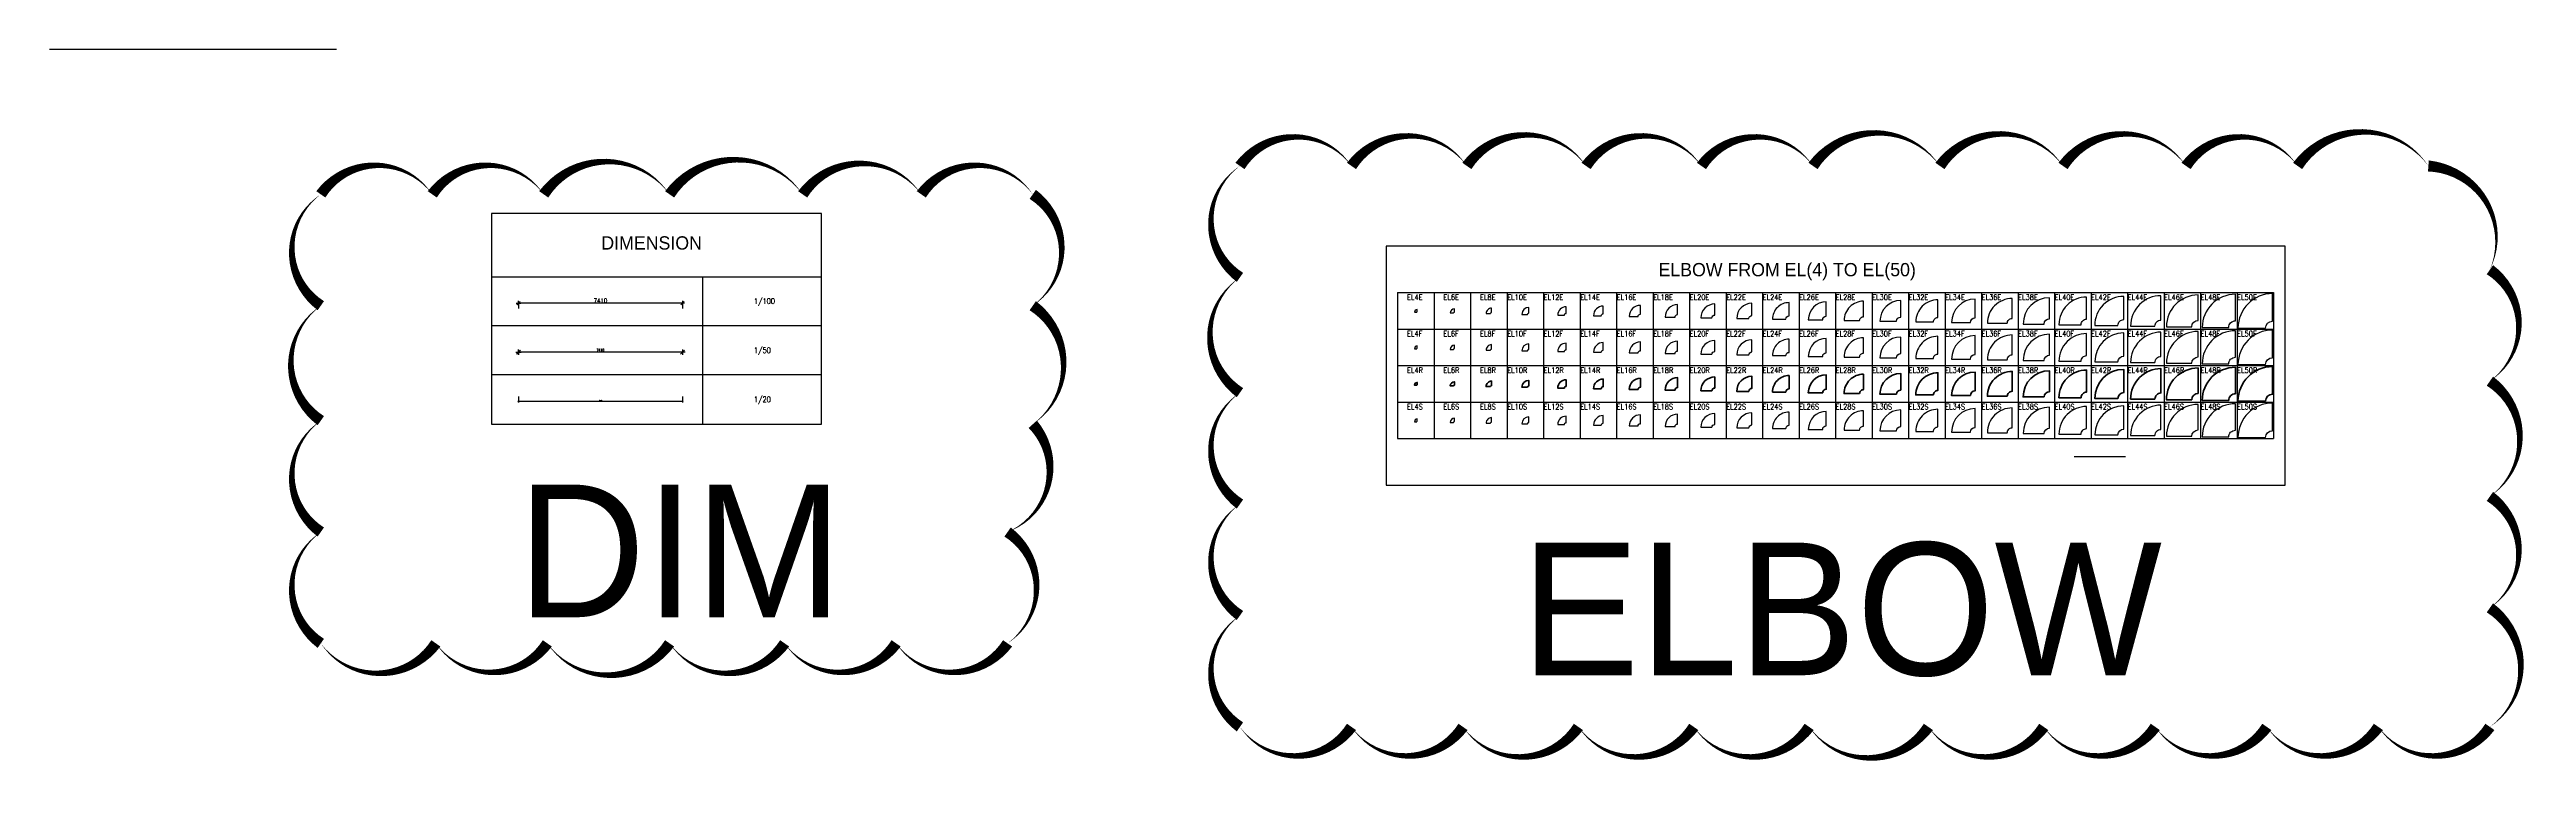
# Model space of a CAD drawing. Header units: millimetres. Extents: x -21221 to 1625077, y -149981 to 356550.
# Drawn here: x 736549 to 848535, y 164680 to 196964 of the extents above; entities that cross this region are included whole.
import ezdxf

# ---------------------------------------------------------------- set-up
doc = ezdxf.new("R2010")
doc.units = ezdxf.units.MM
doc.header["$LTSCALE"] = 1000
doc.header["$MEASUREMENT"] = 0
doc.header["$PDMODE"] = 35
doc.layers.get('0').update_dxf_attribs({"linetype": 'CONTINUOUS'})
doc.layers.get('DEFPOINTS').update_dxf_attribs({"linetype": 'CONTINUOUS'})
for name, color, linetype in [('1-EX-DUCT', 1, 'CONTINUOUS'), ('11-F-A-DUCT', 11, 'CONTINUOUS'), ('3- SUPPLY DUCT', 3, 'CONTINUOUS'), ('40-REFERENCE-DRAWINGS-0-35', 40, 'CONTINUOUS'), ('DIM-DPME-1-100', 7, 'CONTINUOUS'), ('DIM-DPME-1-20', 10, 'CONTINUOUS'), ('DIM-DPME-1-50', 10, 'CONTINUOUS')]:
    doc.layers.add(name, color=color, linetype=linetype)
doc.layers.add('6-RETURN-DUCT', color=6, linetype='CONTINUOUS', lineweight=50)
doc.styles.add('DIM-DPME-1-100', font='romans.shx', dxfattribs={"width": 0.8})
doc.styles.add('DIM-DPME-1-20', font='romans.shx')
doc.styles.add('DIM-DPME-1-50', font='romans.shx')
doc.styles.add('STENCIL', font='stencil.shx')
doc.styles.add('SUPPORT', font='ROMANT.SHX', dxfattribs={"width": 0.75, "height": 250})
doc.dimstyles.new('DIM-DPME-1-100', dxfattribs={"dimscale": 0, "dimtxt": 200, "dimasz": 1, "dimexe": 250, "dimexo": 250, "dimgap": 10, "dimtad": 1, "dimdec": 0, "dimrnd": 5, "dimzin": 1, "dimdsep": 46, "dimtxsty": 'DIM-DPME-1-100', "dimblk": 'DIM-DPME-1-100', "dimcen": 2.5, "dimdle": 250, "dimclrd": 10, "dimclre": 10, "dimclrt": 4, "dimadec": 0, "dimazin": 0, "dimtfac": 1, "dimtdec": 0, "dimtmove": 0, "dimatfit": 3, "dimldrblk": 'DIM-DPME-1-100', "dimfxl": 1, "dimtolj": 1, "dimtzin": 0, "dimarcsym": 0})
doc.dimstyles.new('DIM-DPME-1-20', dxfattribs={"dimscale": 0, "dimtxt": 40, "dimasz": 0.5, "dimexe": 50, "dimexo": 20, "dimgap": 10, "dimtad": 1, "dimdec": 0, "dimrnd": 5, "dimzin": 1, "dimdsep": 46, "dimtxsty": 'DIM-DPME-1-20', "dimblk": 'DIM-DPME-1-20', "dimcen": 0.5, "dimdle": 250, "dimclrd": 10, "dimclre": 10, "dimclrt": 4, "dimadec": 0, "dimazin": 0, "dimtfac": 1, "dimtdec": 0, "dimtmove": 0, "dimatfit": 3, "dimldrblk": 'DIM-DPME-1-20', "dimfxl": 1, "dimtolj": 1, "dimtzin": 0, "dimarcsym": 0})
doc.dimstyles.new('DIM-DPME-1-50', dxfattribs={"dimscale": 0, "dimtxt": 100, "dimasz": 1.25, "dimexe": 125, "dimexo": 125, "dimgap": 50, "dimtad": 1, "dimdec": 0, "dimrnd": 5, "dimzin": 1, "dimdsep": 46, "dimtxsty": 'DIM-DPME-1-50', "dimblk": 'DIM-DPME-1-50', "dimcen": 1.25, "dimdle": 250, "dimclrd": 40, "dimclre": 40, "dimclrt": 4, "dimadec": 0, "dimazin": 0, "dimtfac": 1, "dimtdec": 0, "dimtmove": 0, "dimatfit": 3, "dimldrblk": 'DIM-DPME-1-50', "dimfxl": 1, "dimtolj": 1, "dimtzin": 0, "dimarcsym": 0})

# ---------------------------------------------------------------- blocks, each defined once
blk = doc.blocks.new('DIM-DPME-1-100')
at = {"layer": 'DIM-DPME-1-100'}
for p, q in [((100, 0), (-100, 0)), ((71, 71), (-71, -71)), ((0, 100), (0, -100))]:
    blk.add_line(p, q, dxfattribs=at)
blk = doc.blocks.new('*D915')
at = {"layer": 'DEFPOINTS', "color": 0}
for p in [(757752, 185732), (757752, 185498), (765164, 185732)]:
    blk.add_point(p, dxfattribs=at)
at = {"layer": 'DIM-DPME-1-100', "color": 10, "lineweight": -2}
for p, q in [((757752, 185482), (757752, 185248)), ((765163, 185498), (757753, 185498)), ((765164, 185482), (765164, 185248))]:
    blk.add_line(p, q, dxfattribs=at)
at = {"layer": 'DIM-DPME-1-100', "color": 10, "lineweight": -2, "rotation": 180}
blk.add_blockref('DIM-DPME-1-100', (757752, 185498), dxfattribs=at)
at = {"layer": 'DIM-DPME-1-100', "color": 10, "lineweight": -2}
blk.add_blockref('DIM-DPME-1-100', (765164, 185498), dxfattribs=at)
at = {"layer": 'DIM-DPME-1-100', "color": 4, "insert": (761458, 185608), "char_height": 200, "attachment_point": 5, "style": 'DIM-DPME-1-100'}
blk.add_mtext('\\A1;7410', dxfattribs=at)
blk = doc.blocks.new('DIM-DPME-1-50')
at = {"layer": 'DIM-DPME-1-50'}
blk.add_line((100, 0), (-100, 0), dxfattribs=at)
at = {"layer": 'DIM-DPME-1-50', "color": 5}
blk.add_line((71, 71), (-71, -71), dxfattribs=at)
at = {"layer": 'DIM-DPME-1-50', "color": 4}
blk.add_line((0, 100), (0, -100), dxfattribs=at)
blk = doc.blocks.new('*D916')
at = {"layer": 'DEFPOINTS', "color": 0}
for p in [(757752, 183511), (757752, 183277), (765164, 183511)]:
    blk.add_point(p, dxfattribs=at)
at = {"layer": 'DIM-DPME-1-50', "color": 33, "lineweight": -2}
for p, q in [((757752, 183386), (757752, 183152)), ((765163, 183277), (757753, 183277)), ((765164, 183386), (765164, 183152))]:
    blk.add_line(p, q, dxfattribs=at)
at = {"layer": 'DIM-DPME-1-50', "color": 33, "lineweight": -2, "xscale": 1.25, "yscale": 1.25, "zscale": 1.25, "rotation": 180}
blk.add_blockref('DIM-DPME-1-50', (757752, 183277), dxfattribs=at)
at = {"layer": 'DIM-DPME-1-50', "color": 33, "lineweight": -2, "xscale": 1.25, "yscale": 1.25, "zscale": 1.25}
blk.add_blockref('DIM-DPME-1-50', (765164, 183277), dxfattribs=at)
at = {"layer": 'DIM-DPME-1-50', "color": 4, "insert": (761458, 183377), "char_height": 100, "attachment_point": 5, "style": 'DIM-DPME-1-50'}
blk.add_mtext('\\A1;7410', dxfattribs=at)
blk = doc.blocks.new('DIM-DPME-1-20')
at = {"layer": 'DIM-DPME-1-20'}
blk.add_line((50, 0), (-50, 0), dxfattribs=at)
at = {"layer": 'DIM-DPME-1-20', "color": 5}
blk.add_line((35, 35), (-35, -35), dxfattribs=at)
at = {"layer": 'DIM-DPME-1-20', "color": 4}
blk.add_line((0, 50), (0, -50), dxfattribs=at)
blk = doc.blocks.new('*D917')
at = {"layer": 'DEFPOINTS', "color": 0}
for p in [(757752, 181289), (757752, 181055), (765164, 181289)]:
    blk.add_point(p, dxfattribs=at)
at = {"layer": 'DIM-DPME-1-20', "color": 10, "lineweight": -2}
for p, q in [((757752, 181269), (757752, 181005)), ((765164, 181055), (757753, 181055)), ((765164, 181269), (765164, 181005))]:
    blk.add_line(p, q, dxfattribs=at)
at = {"layer": 'DIM-DPME-1-20', "color": 10, "lineweight": -2, "xscale": 0.5, "yscale": 0.5, "zscale": 0.5, "rotation": 180}
blk.add_blockref('DIM-DPME-1-20', (757752, 181055), dxfattribs=at)
at = {"layer": 'DIM-DPME-1-20', "color": 10, "lineweight": -2, "xscale": 0.5, "yscale": 0.5, "zscale": 0.5}
blk.add_blockref('DIM-DPME-1-20', (765164, 181055), dxfattribs=at)
at = {"layer": 'DIM-DPME-1-20', "color": 4, "insert": (761458, 181085), "char_height": 40, "attachment_point": 5, "style": 'DIM-DPME-1-20'}
blk.add_mtext('\\A1;7410', dxfattribs=at)
blk = doc.blocks.new('EL4E')
blk.add_lwpolyline([(-25, -75, -0.4142136), (0, -50), (0, 50, 0.4142136), (-125, -75)], format="xyb", close=True)
blk = doc.blocks.new('EL6E')
blk.add_lwpolyline([(-37.5, -112.5, -0.41421356), (0, -75), (0, 75, 0.41421356), (-187.5, -112.5)], format="xyb", close=True)
blk = doc.blocks.new('EL8E')
blk.add_lwpolyline([(-50, -150, -0.4142136), (0, -100), (0, 100, 0.4142136), (-250, -150)], format="xyb", close=True)
blk = doc.blocks.new('EL10E')
blk.add_lwpolyline([(-62.5, -187.5, -0.41421356), (0, -125), (0, 125, 0.41421356), (-312.5, -187.5)], format="xyb", close=True)
blk = doc.blocks.new('EL12E')
blk.add_lwpolyline([(-75, -225, -0.4142136), (0, -150), (0, 150, 0.4142136), (-375, -225)], format="xyb", close=True)
blk = doc.blocks.new('EL14E')
at = {"layer": '1-EX-DUCT'}
blk.add_lwpolyline([(-87.5, -262.5, -0.41421356), (0, -175), (0, 175, 0.41421356), (-437.5, -262.5)], format="xyb", close=True, dxfattribs=at)
blk = doc.blocks.new('EL16E')
blk.add_lwpolyline([(-100, -300, -0.4142136), (0, -200), (0, 200, 0.4142136), (-500, -300)], format="xyb", close=True)
blk = doc.blocks.new('EL18E')
at = {"layer": '1-EX-DUCT'}
blk.add_lwpolyline([(-112.5, -337.5, -0.41421356), (0, -225), (0, 225, 0.41421356), (-562.5, -337.5)], format="xyb", close=True, dxfattribs=at)
blk = doc.blocks.new('EL20E')
blk.add_lwpolyline([(-125, -375, -0.4142136), (0, -250), (0, 250, 0.4142136), (-625, -375)], format="xyb", close=True)
blk = doc.blocks.new('EL22E')
at = {"layer": '1-EX-DUCT'}
blk.add_lwpolyline([(-137.5, -412.5, -0.41421356), (0, -275), (0, 275, 0.41421356), (-687.5, -412.5)], format="xyb", close=True, dxfattribs=at)
blk = doc.blocks.new('EL24E')
at = {"layer": '1-EX-DUCT'}
blk.add_lwpolyline([(-150, -450, -0.4142136), (0, -300), (0, 300, 0.4142136), (-750, -450)], format="xyb", close=True, dxfattribs=at)
blk = doc.blocks.new('EL26E')
at = {"layer": '1-EX-DUCT'}
blk.add_lwpolyline([(-162.5, -487.5, -0.41421356), (0, -325), (0, 325, 0.41421356), (-812.5, -487.5)], format="xyb", close=True, dxfattribs=at)
blk = doc.blocks.new('EL28E')
at = {"layer": '1-EX-DUCT'}
blk.add_lwpolyline([(-175, -525, -0.4142136), (0, -350), (0, 350, 0.4142136), (-875, -525)], format="xyb", close=True, dxfattribs=at)
blk = doc.blocks.new('EL30E')
at = {"layer": '1-EX-DUCT'}
blk.add_lwpolyline([(-187.5, -562.5, -0.41421356), (0, -375), (0, 375, 0.41421356), (-937.5, -562.5)], format="xyb", close=True, dxfattribs=at)
blk = doc.blocks.new('EL32E')
at = {"layer": '1-EX-DUCT'}
blk.add_lwpolyline([(-200, -600, -0.4142136), (0, -400), (0, 400, 0.4142136), (-1000, -600)], format="xyb", close=True, dxfattribs=at)
blk = doc.blocks.new('EL4F')
at = {"layer": '11-F-A-DUCT'}
blk.add_lwpolyline([(-25, -75, -0.4142136), (0, -50), (0, 50, 0.4142136), (-125, -75)], format="xyb", close=True, dxfattribs=at)
blk = doc.blocks.new('EL6F')
at = {"layer": '11-F-A-DUCT'}
blk.add_lwpolyline([(-37.5, -112.5, -0.41421356), (0, -75), (0, 75, 0.41421356), (-187.5, -112.5)], format="xyb", close=True, dxfattribs=at)
blk = doc.blocks.new('EL8F')
at = {"layer": '11-F-A-DUCT'}
blk.add_lwpolyline([(-50, -150, -0.4142136), (0, -100), (0, 100, 0.4142136), (-250, -150)], format="xyb", close=True, dxfattribs=at)
blk = doc.blocks.new('EL10F')
at = {"layer": '11-F-A-DUCT'}
blk.add_lwpolyline([(-62.5, -187.5, -0.41421356), (0, -125), (0, 125, 0.41421356), (-312.5, -187.5)], format="xyb", close=True, dxfattribs=at)
blk = doc.blocks.new('EL12F')
at = {"layer": '11-F-A-DUCT'}
blk.add_lwpolyline([(-75, -225, -0.4142136), (0, -150), (0, 150, 0.4142136), (-375, -225)], format="xyb", close=True, dxfattribs=at)
blk = doc.blocks.new('EL14F')
at = {"layer": '11-F-A-DUCT'}
blk.add_lwpolyline([(-87.5, -262.5, -0.41421356), (0, -175), (0, 175, 0.41421356), (-437.5, -262.5)], format="xyb", close=True, dxfattribs=at)
blk = doc.blocks.new('EL16F')
at = {"layer": '11-F-A-DUCT'}
blk.add_lwpolyline([(-100, -300, -0.4142136), (0, -200), (0, 200, 0.4142136), (-500, -300)], format="xyb", close=True, dxfattribs=at)
blk = doc.blocks.new('EL18F')
at = {"layer": '11-F-A-DUCT'}
blk.add_lwpolyline([(-112.5, -337.5, -0.41421356), (0, -225), (0, 225, 0.41421356), (-562.5, -337.5)], format="xyb", close=True, dxfattribs=at)
blk = doc.blocks.new('EL20F')
at = {"layer": '11-F-A-DUCT'}
blk.add_lwpolyline([(-125, -375, -0.4142136), (0, -250), (0, 250, 0.4142136), (-625, -375)], format="xyb", close=True, dxfattribs=at)
blk = doc.blocks.new('EL22F')
at = {"layer": '11-F-A-DUCT'}
blk.add_lwpolyline([(-137.5, -412.5, -0.41421356), (0, -275), (0, 275, 0.41421356), (-687.5, -412.5)], format="xyb", close=True, dxfattribs=at)
blk = doc.blocks.new('EL24F')
at = {"layer": '11-F-A-DUCT'}
blk.add_lwpolyline([(-150, -450, -0.4142136), (0, -300), (0, 300, 0.4142136), (-750, -450)], format="xyb", close=True, dxfattribs=at)
blk = doc.blocks.new('EL26F')
at = {"layer": '11-F-A-DUCT'}
blk.add_lwpolyline([(-162.5, -487.5, -0.41421356), (0, -325), (0, 325, 0.41421356), (-812.5, -487.5)], format="xyb", close=True, dxfattribs=at)
blk = doc.blocks.new('EL28F')
at = {"layer": '11-F-A-DUCT'}
blk.add_lwpolyline([(-175, -525, -0.4142136), (0, -350), (0, 350, 0.4142136), (-875, -525)], format="xyb", close=True, dxfattribs=at)
blk = doc.blocks.new('EL30F')
at = {"layer": '11-F-A-DUCT'}
blk.add_lwpolyline([(-187.5, -562.5, -0.41421356), (0, -375), (0, 375, 0.41421356), (-937.5, -562.5)], format="xyb", close=True, dxfattribs=at)
blk = doc.blocks.new('EL32F')
at = {"layer": '11-F-A-DUCT'}
blk.add_lwpolyline([(-200, -600, -0.4142136), (0, -400), (0, 400, 0.4142136), (-1000, -600)], format="xyb", close=True, dxfattribs=at)
blk = doc.blocks.new('EL4R')
at = {"layer": '6-RETURN-DUCT'}
blk.add_lwpolyline([(-25, -75, -0.4142136), (0, -50), (0, 50, 0.4142136), (-125, -75)], format="xyb", close=True, dxfattribs=at)
blk = doc.blocks.new('EL6R')
at = {"layer": '6-RETURN-DUCT'}
blk.add_lwpolyline([(-37.5, -112.5, -0.41421356), (0, -75), (0, 75, 0.41421356), (-187.5, -112.5)], format="xyb", close=True, dxfattribs=at)
blk = doc.blocks.new('EL8R')
at = {"layer": '6-RETURN-DUCT'}
blk.add_lwpolyline([(-50, -150, -0.4142136), (0, -100), (0, 100, 0.4142136), (-250, -150)], format="xyb", close=True, dxfattribs=at)
blk = doc.blocks.new('EL10R')
at = {"layer": '6-RETURN-DUCT'}
blk.add_lwpolyline([(-62.5, -187.5, -0.41421356), (0, -125), (0, 125, 0.41421356), (-312.5, -187.5)], format="xyb", close=True, dxfattribs=at)
blk = doc.blocks.new('EL12R')
at = {"layer": '6-RETURN-DUCT'}
blk.add_lwpolyline([(-75, -225, -0.4142136), (0, -150), (0, 150, 0.4142136), (-375, -225)], format="xyb", close=True, dxfattribs=at)
blk = doc.blocks.new('EL14R')
at = {"layer": '6-RETURN-DUCT'}
blk.add_lwpolyline([(-87.5, -262.5, -0.41421356), (0, -175), (0, 175, 0.41421356), (-437.5, -262.5)], format="xyb", close=True, dxfattribs=at)
blk = doc.blocks.new('EL16R')
at = {"layer": '6-RETURN-DUCT'}
blk.add_lwpolyline([(-100, -300, -0.4142136), (0, -200), (0, 200, 0.4142136), (-500, -300)], format="xyb", close=True, dxfattribs=at)
blk = doc.blocks.new('EL18R')
at = {"layer": '6-RETURN-DUCT'}
blk.add_lwpolyline([(-112.5, -337.5, -0.41421356), (0, -225), (0, 225, 0.41421356), (-562.5, -337.5)], format="xyb", close=True, dxfattribs=at)
blk = doc.blocks.new('EL20R')
at = {"layer": '6-RETURN-DUCT'}
blk.add_lwpolyline([(-125, -375, -0.4142136), (0, -250), (0, 250, 0.4142136), (-625, -375)], format="xyb", close=True, dxfattribs=at)
blk = doc.blocks.new('EL22R')
at = {"layer": '6-RETURN-DUCT'}
blk.add_lwpolyline([(-137.5, -412.5, -0.41421356), (0, -275), (0, 275, 0.41421356), (-687.5, -412.5)], format="xyb", close=True, dxfattribs=at)
blk = doc.blocks.new('EL24R')
at = {"layer": '6-RETURN-DUCT'}
blk.add_lwpolyline([(-150, -450, -0.4142136), (0, -300), (0, 300, 0.4142136), (-750, -450)], format="xyb", close=True, dxfattribs=at)
blk = doc.blocks.new('EL26R')
at = {"layer": '6-RETURN-DUCT'}
blk.add_lwpolyline([(-162.5, -487.5, -0.41421356), (0, -325), (0, 325, 0.41421356), (-812.5, -487.5)], format="xyb", close=True, dxfattribs=at)
blk = doc.blocks.new('EL28R')
at = {"layer": '6-RETURN-DUCT'}
blk.add_lwpolyline([(-175, -525, -0.4142136), (0, -350), (0, 350, 0.4142136), (-875, -525)], format="xyb", close=True, dxfattribs=at)
blk = doc.blocks.new('EL30R')
at = {"layer": '6-RETURN-DUCT'}
blk.add_lwpolyline([(-187.5, -562.5, -0.41421356), (0, -375), (0, 375, 0.41421356), (-937.5, -562.5)], format="xyb", close=True, dxfattribs=at)
blk = doc.blocks.new('EL32R')
at = {"layer": '6-RETURN-DUCT'}
blk.add_lwpolyline([(-200, -600, -0.4142136), (0, -400), (0, 400, 0.4142136), (-1000, -600)], format="xyb", close=True, dxfattribs=at)
blk = doc.blocks.new('EL4S')
at = {"layer": '3- SUPPLY DUCT'}
blk.add_lwpolyline([(-25, -75, -0.4142136), (0, -50), (0, 50, 0.4142136), (-125, -75)], format="xyb", close=True, dxfattribs=at)
blk = doc.blocks.new('EL6S')
at = {"layer": '3- SUPPLY DUCT'}
blk.add_lwpolyline([(-37.5, -112.5, -0.41421356), (0, -75), (0, 75, 0.41421356), (-187.5, -112.5)], format="xyb", close=True, dxfattribs=at)
blk = doc.blocks.new('EL8S')
at = {"layer": '3- SUPPLY DUCT'}
blk.add_lwpolyline([(-50, -150, -0.4142136), (0, -100), (0, 100, 0.4142136), (-250, -150)], format="xyb", close=True, dxfattribs=at)
blk = doc.blocks.new('EL10S')
at = {"layer": '3- SUPPLY DUCT'}
blk.add_lwpolyline([(-62.5, -187.5, -0.41421356), (0, -125), (0, 125, 0.41421356), (-312.5, -187.5)], format="xyb", close=True, dxfattribs=at)
blk = doc.blocks.new('EL12S')
at = {"layer": '3- SUPPLY DUCT'}
blk.add_lwpolyline([(-75, -225, -0.4142136), (0, -150), (0, 150, 0.4142136), (-375, -225)], format="xyb", close=True, dxfattribs=at)
blk = doc.blocks.new('EL14S')
at = {"layer": '3- SUPPLY DUCT'}
blk.add_lwpolyline([(-87.5, -262.5, -0.41421356), (0, -175), (0, 175, 0.41421356), (-437.5, -262.5)], format="xyb", close=True, dxfattribs=at)
blk = doc.blocks.new('EL16S')
at = {"layer": '3- SUPPLY DUCT'}
blk.add_lwpolyline([(-100, -300, -0.4142136), (0, -200), (0, 200, 0.4142136), (-500, -300)], format="xyb", close=True, dxfattribs=at)
blk = doc.blocks.new('EL18S')
at = {"layer": '3- SUPPLY DUCT'}
blk.add_lwpolyline([(-112.5, -337.5, -0.41421356), (0, -225), (0, 225, 0.41421356), (-562.5, -337.5)], format="xyb", close=True, dxfattribs=at)
blk = doc.blocks.new('EL20S')
at = {"layer": '3- SUPPLY DUCT'}
blk.add_lwpolyline([(-125, -375, -0.4142136), (0, -250), (0, 250, 0.4142136), (-625, -375)], format="xyb", close=True, dxfattribs=at)
blk = doc.blocks.new('EL22S')
at = {"layer": '3- SUPPLY DUCT'}
blk.add_lwpolyline([(-137.5, -412.5, -0.41421356), (0, -275), (0, 275, 0.41421356), (-687.5, -412.5)], format="xyb", close=True, dxfattribs=at)
blk = doc.blocks.new('EL24S')
at = {"layer": '3- SUPPLY DUCT'}
blk.add_lwpolyline([(-150, -450, -0.4142136), (0, -300), (0, 300, 0.4142136), (-750, -450)], format="xyb", close=True, dxfattribs=at)
blk = doc.blocks.new('EL26S')
at = {"layer": '3- SUPPLY DUCT'}
blk.add_lwpolyline([(-162.5, -487.5, -0.41421356), (0, -325), (0, 325, 0.41421356), (-812.5, -487.5)], format="xyb", close=True, dxfattribs=at)
blk = doc.blocks.new('EL28S')
at = {"layer": '3- SUPPLY DUCT'}
blk.add_lwpolyline([(-175, -525, -0.4142136), (0, -350), (0, 350, 0.4142136), (-875, -525)], format="xyb", close=True, dxfattribs=at)
blk = doc.blocks.new('EL30S')
at = {"layer": '3- SUPPLY DUCT'}
blk.add_lwpolyline([(-187.5, -562.5, -0.41421356), (0, -375), (0, 375, 0.41421356), (-937.5, -562.5)], format="xyb", close=True, dxfattribs=at)
blk = doc.blocks.new('EL32S')
at = {"layer": '3- SUPPLY DUCT'}
blk.add_lwpolyline([(-200, -600, -0.4142136), (0, -400), (0, 400, 0.4142136), (-1000, -600)], format="xyb", close=True, dxfattribs=at)
blk = doc.blocks.new('EL34E')
at = {"layer": '1-EX-DUCT'}
blk.add_lwpolyline([(-212.5, -637.5, -0.41421356), (0, -425), (0, 425, 0.41421356), (-1062.5, -637.5)], format="xyb", close=True, dxfattribs=at)
blk = doc.blocks.new('EL36E')
at = {"layer": '1-EX-DUCT'}
blk.add_lwpolyline([(-225, -675, -0.4142136), (0, -450), (0, 450, 0.4142136), (-1125, -675)], format="xyb", close=True, dxfattribs=at)
blk = doc.blocks.new('EL38E')
at = {"layer": '1-EX-DUCT'}
blk.add_lwpolyline([(-237.5, -712.5, -0.41421356), (0, -475), (0, 475, 0.41421356), (-1187.5, -712.5)], format="xyb", close=True, dxfattribs=at)
blk = doc.blocks.new('EL40E')
at = {"layer": '1-EX-DUCT'}
blk.add_lwpolyline([(-250, -750, -0.4142136), (0, -500), (0, 500, 0.4142136), (-1250, -750)], format="xyb", close=True, dxfattribs=at)
blk = doc.blocks.new('EL44E')
at = {"layer": '1-EX-DUCT'}
blk.add_lwpolyline([(-275, -825, -0.4142136), (0, -550), (0, 550, 0.4142136), (-1375, -825)], format="xyb", close=True, dxfattribs=at)
blk = doc.blocks.new('EL46E')
at = {"layer": '1-EX-DUCT'}
blk.add_lwpolyline([(-287.5, -862.5, -0.41421356), (0, -575), (0, 575, 0.41421356), (-1437.5, -862.5)], format="xyb", close=True, dxfattribs=at)
blk = doc.blocks.new('EL48E')
at = {"layer": '1-EX-DUCT'}
blk.add_lwpolyline([(-300, -900, -0.4142136), (0, -600), (0, 600, 0.4142136), (-1500, -900)], format="xyb", close=True, dxfattribs=at)
blk = doc.blocks.new('EL50E')
at = {"layer": '1-EX-DUCT'}
blk.add_lwpolyline([(-312.5, -937.5, -0.41421356), (0, -625), (0, 625, 0.41421356), (-1562.5, -937.5)], format="xyb", close=True, dxfattribs=at)
blk = doc.blocks.new('EL34F')
at = {"layer": '11-F-A-DUCT'}
blk.add_lwpolyline([(-212.5, -637.5, -0.41421356), (0, -425), (0, 425, 0.41421356), (-1062.5, -637.5)], format="xyb", close=True, dxfattribs=at)
blk = doc.blocks.new('EL36F')
at = {"layer": '11-F-A-DUCT'}
blk.add_lwpolyline([(-225, -675, -0.4142136), (0, -450), (0, 450, 0.4142136), (-1125, -675)], format="xyb", close=True, dxfattribs=at)
blk = doc.blocks.new('EL38F')
at = {"layer": '11-F-A-DUCT'}
blk.add_lwpolyline([(-237.5, -712.5, -0.41421356), (0, -475), (0, 475, 0.41421356), (-1187.5, -712.5)], format="xyb", close=True, dxfattribs=at)
blk = doc.blocks.new('EL40F')
at = {"layer": '11-F-A-DUCT'}
blk.add_lwpolyline([(-250, -750, -0.4142136), (0, -500), (0, 500, 0.4142136), (-1250, -750)], format="xyb", close=True, dxfattribs=at)
blk = doc.blocks.new('EL42F')
at = {"layer": '11-F-A-DUCT'}
blk.add_lwpolyline([(-262.5, -787.5, -0.41421356), (0, -525), (0, 525, 0.41421356), (-1312.5, -787.5)], format="xyb", close=True, dxfattribs=at)
blk = doc.blocks.new('EL44F')
at = {"layer": '11-F-A-DUCT'}
blk.add_lwpolyline([(-275, -825, -0.4142136), (0, -550), (0, 550, 0.4142136), (-1375, -825)], format="xyb", close=True, dxfattribs=at)
blk = doc.blocks.new('EL46F')
at = {"layer": '11-F-A-DUCT'}
blk.add_lwpolyline([(-287.5, -862.5, -0.41421356), (0, -575), (0, 575, 0.41421356), (-1437.5, -862.5)], format="xyb", close=True, dxfattribs=at)
blk = doc.blocks.new('EL48F')
at = {"layer": '11-F-A-DUCT'}
blk.add_lwpolyline([(-300, -900, -0.4142136), (0, -600), (0, 600, 0.4142136), (-1500, -900)], format="xyb", close=True, dxfattribs=at)
blk = doc.blocks.new('EL50F')
at = {"layer": '11-F-A-DUCT'}
blk.add_lwpolyline([(-312.5, -937.5, -0.41421356), (0, -625), (0, 625, 0.41421356), (-1562.5, -937.5)], format="xyb", close=True, dxfattribs=at)
blk = doc.blocks.new('EL34R')
at = {"layer": '6-RETURN-DUCT'}
blk.add_lwpolyline([(-212.5, -637.5, -0.41421356), (0, -425), (0, 425, 0.41421356), (-1062.5, -637.5)], format="xyb", close=True, dxfattribs=at)
blk = doc.blocks.new('EL36R')
at = {"layer": '6-RETURN-DUCT'}
blk.add_lwpolyline([(-225, -675, -0.4142136), (0, -450), (0, 450, 0.4142136), (-1125, -675)], format="xyb", close=True, dxfattribs=at)
blk = doc.blocks.new('EL38R')
at = {"layer": '6-RETURN-DUCT'}
blk.add_lwpolyline([(-237.5, -712.5, -0.41421356), (0, -475), (0, 475, 0.41421356), (-1187.5, -712.5)], format="xyb", close=True, dxfattribs=at)
blk = doc.blocks.new('EL40R')
at = {"layer": '6-RETURN-DUCT'}
blk.add_lwpolyline([(-250, -750, -0.4142136), (0, -500), (0, 500, 0.4142136), (-1250, -750)], format="xyb", close=True, dxfattribs=at)
blk = doc.blocks.new('EL42R')
at = {"layer": '6-RETURN-DUCT'}
blk.add_lwpolyline([(-262.5, -787.5, -0.41421356), (0, -525), (0, 525, 0.41421356), (-1312.5, -787.5)], format="xyb", close=True, dxfattribs=at)
blk = doc.blocks.new('EL44R')
at = {"layer": '6-RETURN-DUCT'}
blk.add_lwpolyline([(-275, -825, -0.4142136), (0, -550), (0, 550, 0.4142136), (-1375, -825)], format="xyb", close=True, dxfattribs=at)
blk = doc.blocks.new('EL46R')
at = {"layer": '6-RETURN-DUCT'}
blk.add_lwpolyline([(-287.5, -862.5, -0.41421356), (0, -575), (0, 575, 0.41421356), (-1437.5, -862.5)], format="xyb", close=True, dxfattribs=at)
blk = doc.blocks.new('EL48R')
at = {"layer": '6-RETURN-DUCT'}
blk.add_lwpolyline([(-300, -900, -0.4142136), (0, -600), (0, 600, 0.4142136), (-1500, -900)], format="xyb", close=True, dxfattribs=at)
blk = doc.blocks.new('EL50R')
at = {"layer": '6-RETURN-DUCT'}
blk.add_lwpolyline([(-312.5, -937.5, -0.41421356), (0, -625), (0, 625, 0.41421356), (-1562.5, -937.5)], format="xyb", close=True, dxfattribs=at)
blk = doc.blocks.new('EL48S')
at = {"layer": '3- SUPPLY DUCT'}
blk.add_lwpolyline([(-300, -900, -0.4142136), (0, -600), (0, 600, 0.4142136), (-1500, -900)], format="xyb", close=True, dxfattribs=at)
blk = doc.blocks.new('EL50S')
at = {"layer": '3- SUPPLY DUCT'}
blk.add_lwpolyline([(-312.5, -937.5, -0.41421356), (0, -625), (0, 625, 0.41421356), (-1562.5, -937.5)], format="xyb", close=True, dxfattribs=at)
blk = doc.blocks.new('EL34S')
at = {"layer": '3- SUPPLY DUCT'}
blk.add_lwpolyline([(-212.5, -637.5, -0.41421356), (0, -425), (0, 425, 0.41421356), (-1062.5, -637.5)], format="xyb", close=True, dxfattribs=at)
blk = doc.blocks.new('EL36S')
at = {"layer": '3- SUPPLY DUCT'}
blk.add_lwpolyline([(-225, -675, -0.4142136), (0, -450), (0, 450, 0.4142136), (-1125, -675)], format="xyb", close=True, dxfattribs=at)
blk = doc.blocks.new('EL38S')
at = {"layer": '3- SUPPLY DUCT'}
blk.add_lwpolyline([(-237.5, -712.5, -0.41421356), (0, -475), (0, 475, 0.41421356), (-1187.5, -712.5)], format="xyb", close=True, dxfattribs=at)
blk = doc.blocks.new('EL40S')
at = {"layer": '3- SUPPLY DUCT'}
blk.add_lwpolyline([(-250, -750, -0.4142136), (0, -500), (0, 500, 0.4142136), (-1250, -750)], format="xyb", close=True, dxfattribs=at)
blk = doc.blocks.new('EL42S')
at = {"layer": '3- SUPPLY DUCT'}
blk.add_lwpolyline([(-262.5, -787.5, -0.41421356), (0, -525), (0, 525, 0.41421356), (-1312.5, -787.5)], format="xyb", close=True, dxfattribs=at)
blk = doc.blocks.new('EL44S')
at = {"layer": '3- SUPPLY DUCT'}
blk.add_lwpolyline([(-275, -825, -0.4142136), (0, -550), (0, 550, 0.4142136), (-1375, -825)], format="xyb", close=True, dxfattribs=at)
blk = doc.blocks.new('EL46S')
at = {"layer": '3- SUPPLY DUCT'}
blk.add_lwpolyline([(-287.5, -862.5, -0.41421356), (0, -575), (0, 575, 0.41421356), (-1437.5, -862.5)], format="xyb", close=True, dxfattribs=at)
blk = doc.blocks.new('EL42E')
blk.add_lwpolyline([(-263, -263, -0.4142136), (0, 0), (0, 1050, 0.4142136), (-1313, -263)], format="xyb", close=True)

msp = doc.modelspace()

# ---------------------------------------------------------------- linework, layer by layer
for p, q in [((756531.3, 186690.5), (771457.6, 186690.5)), ((766086.1, 180026.7), (766086.1, 186690.5)), ((771457.6, 184469.2), (756531.3, 184469.2)), ((771457.6, 182248), (756531.3, 182248))]:
    msp.add_line(p, q)
for points in [[(756531.3, 180026.7), (771457.6, 180026.7), (771457.6, 189546.4), (756531.3, 189546.4)], [(796976.4, 177268.1), (837621, 177268.1), (837621, 188073.6), (796976.4, 188073.6)]]:
    msp.add_lwpolyline(points, close=True)
for points in [[(797498.7, 185970.9), (797498.7, 179370.9)], [(797498.7, 185970.9), (837098.7, 185970.9)], [(799148.7, 185970.9), (799148.7, 179370.9)], [(800798.7, 185970.9), (800798.7, 179370.9)], [(802448.7, 185970.9), (802448.7, 179370.9)], [(804098.7, 185970.9), (804098.7, 179370.9)], [(805748.7, 185970.9), (805748.7, 179370.9)], [(807398.7, 185970.9), (807398.7, 179370.9)], [(809048.7, 185970.9), (809048.7, 179370.9)], [(810698.7, 185970.9), (810698.7, 179370.9)], [(812348.7, 185970.9), (812348.7, 179370.9)], [(813998.7, 185970.9), (813998.7, 179370.9)], [(815648.7, 185970.9), (815648.7, 179370.9)], [(817298.7, 185970.9), (817298.7, 179370.9)], [(818948.7, 185970.9), (818948.7, 179370.9)], [(820598.7, 185970.9), (820598.7, 179370.9)], [(822248.7, 185970.9), (822248.7, 179370.9)], [(823898.7, 185970.9), (823898.7, 179370.9)], [(825548.7, 185970.9), (825548.7, 179370.9)], [(827198.7, 185970.9), (827198.7, 179370.9)], [(828848.7, 185970.9), (828848.7, 179370.9)], [(830498.7, 185970.9), (830498.7, 179370.9)], [(832148.7, 185970.9), (832148.7, 179370.9)], [(833798.7, 185970.9), (833798.7, 179370.9)], [(835448.7, 185970.9), (835448.7, 179370.9)], [(837098.7, 185970.9), (837098.7, 179370.9)], [(797498.7, 184320.9), (837098.7, 184320.9)], [(797498.7, 182670.9), (837098.7, 182670.9)], [(797498.7, 181020.9), (837098.7, 181020.9)], [(797498.7, 179370.9), (837098.7, 179370.9)]]:
    msp.add_lwpolyline(points)
at = {"layer": '3- SUPPLY DUCT'}
for p, q in [((749524.7, 196964.2), (736549.5, 196964.2)), ((830410.2, 178539.9), (828090.5, 178539.9))]:
    msp.add_line(p, q, dxfattribs=at)
for points in [[(844101.1, 191699.8, 0, 500, 0.52056705), (838188.9, 191699.8, 0, 500, 0.52056705), (833146.1, 191699.8, 0, 500, 0.52056705), (827581.7, 191699.8, 0, 500, 0.52056705), (822017.2, 191699.8, 0, 500, 0.52056705), (816278.9, 191699.8, 0, 500, 0.52056705), (811236.1, 191699.8, 0, 500, 0.52056705), (806019.4, 191699.8, 0, 500, 0.52056705), (800628.9, 191699.8, 0, 500, 0.52056705), (795412.2, 191699.8, 0, 500, 0.52056705), (790369.5, 191699.8, 0, 500, 0.52056705), (790369.5, 186661.2, 0, 500, 0.52056705), (790369.5, 181448.9, 0, 500, 0.52056705), (790369.5, 176410.3, 0, 500, 0.52056705), (790369.5, 171371.8, 0, 500, 0.52056705), (790369.5, 166333.2, 0, 500, 0.52056705), (795412.2, 166333.2, 0, 500, 0.52056705), (800455, 166333.2, 0, 500, 0.52056705), (805671.7, 166333.2, 0, 500, 0.52056705), (810888.3, 166333.2, 0, 500, 0.52056705), (816105, 166333.2, 0, 500, 0.52056705), (821495.6, 166333.2, 0, 500, 0.52056705), (826712.2, 166333.2, 0, 500, 0.52056705), (831755, 166333.2, 0, 500, 0.52056705), (836797.8, 166333.2, 0, 500, 0.52056705), (841840.5, 166333.2, 0, 500, 0.52056705), (846883.3, 166333.2, 0, 500, 0.52056705), (846883.3, 171719.3, 0, 500, 0.52056705), (846883.3, 176757.8, 0, 500, 0.52056705), (846883.3, 181970.1, 0, 500, 0.52056705), (846883.3, 187008.7, 0, 500, 0.52056705)], [(781003.3, 180019.9, 0, 500, 0.52056705), (781003.3, 185380.3, 0, 500, 0.52056705), (781003.3, 190415.9, 0, 500, 0.52056705), (775963.5, 190415.9, 0, 500, 0.52056705), (770598.6, 190415.9, 0, 500, 0.52056705), (764583.4, 190415.9, 0, 500, 0.52056705), (758893.3, 190415.9, 0, 500, 0.52056705), (753853.5, 190415.9, 0, 500, 0.52056705), (748813.8, 190415.9, 0, 500, 0.52056705), (748813.8, 185380.3, 0, 500, 0.52056705), (748813.8, 180182.3, 0, 500, 0.52056705), (748813.8, 175146.8, 0, 500, 0.52056705), (748813.8, 170111.2, 0, 500, 0.52056705), (754016.1, 170111.2, 0, 500, 0.52056705), (759055.9, 170111.2, 0, 500, 0.52056705), (764583.4, 170111.2, 0, 500, 0.52056705), (769785.7, 170111.2, 0, 500, 0.52056705), (774825.5, 170111.2, 0, 500, 0.52056705), (779865.3, 170111.2, 0, 500, 0.52056705), (779865.3, 175146.8, 0, 500, 0.52056705)]]:
    msp.add_lwpolyline(points, format="xyseb", close=True, dxfattribs=at)

# ---------------------------------------------------------------- block references
at = {"layer": '1-EX-DUCT'}
for name, p in [('EL50E', (837054.9, 185302.1)), ('EL4E', (798386.2, 185158.4)), ('EL6E', (800067.4, 185164.6)), ('EL8E', (801748.7, 185170.9)), ('EL10E', (803429.9, 185177.1)), ('EL12E', (805111.2, 185183.4)), ('EL14E', (806792.4, 185189.6)), ('EL16E', (808473.7, 185195.9)), ('EL18E', (810154.9, 185202.1)), ('EL20E', (811836.2, 185208.4)), ('EL22E', (813517.4, 185214.6)), ('EL24E', (815198.7, 185220.9)), ('EL26E', (816879.9, 185227.1)), ('EL28E', (818561.2, 185233.4)), ('EL30E', (820242.4, 185239.6)), ('EL32E', (821923.7, 185245.9)), ('EL34E', (823604.9, 185252.1)), ('EL36E', (825286.2, 185258.4)), ('EL38E', (826967.4, 185264.6)), ('EL40E', (828648.7, 185270.9)), ('EL42E', (830329.9, 184752.1)), ('EL44E', (832011.2, 185283.4)), ('EL46E', (833692.4, 185289.6)), ('EL48E', (835373.7, 185295.9))]:
    msp.add_blockref(name, p, dxfattribs=at)
at = {"layer": '11-F-A-DUCT'}
for name, p in [('EL12F', (805111.2, 183533.4)), ('EL14F', (806792.4, 183539.6)), ('EL16F', (808473.7, 183545.9)), ('EL18F', (810154.9, 183552.1)), ('EL20F', (811836.2, 183558.4)), ('EL22F', (813517.4, 183564.6)), ('EL24F', (815198.7, 183570.9)), ('EL26F', (816879.9, 183577.1)), ('EL28F', (818561.2, 183583.4)), ('EL30F', (820242.4, 183589.6)), ('EL32F', (821923.7, 183595.9)), ('EL34F', (823604.9, 183602.1)), ('EL36F', (825286.2, 183608.4)), ('EL38F', (826967.4, 183614.6)), ('EL40F', (828648.7, 183620.9)), ('EL42F', (830329.9, 183627.1)), ('EL44F', (832011.2, 183633.4)), ('EL46F', (833692.4, 183639.6)), ('EL48F', (835373.7, 183645.9)), ('EL50F', (837054.9, 183652.1)), ('EL4F', (798386.2, 183508.4)), ('EL6F', (800067.4, 183514.6)), ('EL8F', (801748.7, 183520.9)), ('EL10F', (803429.9, 183527.1))]:
    msp.add_blockref(name, p, dxfattribs=at)
at = {"layer": '3- SUPPLY DUCT'}
for name, p in [('EL8S', (801748.7, 180220.9)), ('EL10S', (803429.9, 180227.1)), ('EL12S', (805111.2, 180233.4)), ('EL14S', (806792.4, 180239.6)), ('EL16S', (808473.7, 180245.9)), ('EL18S', (810154.9, 180252.1)), ('EL20S', (811836.2, 180258.4)), ('EL22S', (813517.4, 180264.6)), ('EL24S', (815198.7, 180270.9)), ('EL26S', (816879.9, 180277.1)), ('EL28S', (818561.2, 180283.4)), ('EL30S', (820242.4, 180289.6)), ('EL32S', (821923.7, 180295.9)), ('EL34S', (823604.9, 180302.1)), ('EL36S', (825286.2, 180308.4)), ('EL38S', (826967.4, 180314.6)), ('EL40S', (828648.7, 180320.9)), ('EL42S', (830329.9, 180327.1)), ('EL44S', (832011.2, 180333.4)), ('EL46S', (833692.4, 180339.6)), ('EL48S', (835373.7, 180345.9)), ('EL50S', (837054.9, 180352.1)), ('EL4S', (798386.2, 180208.4)), ('EL6S', (800067.4, 180214.6))]:
    msp.add_blockref(name, p, dxfattribs=at)
at = {"layer": '6-RETURN-DUCT'}
for name, p in [('EL46R', (833692.4, 181989.6)), ('EL48R', (835373.7, 181995.9)), ('EL50R', (837054.9, 182002.1)), ('EL4R', (798386.2, 181858.4)), ('EL6R', (800067.4, 181864.6)), ('EL8R', (801748.7, 181870.9)), ('EL10R', (803429.9, 181877.1)), ('EL12R', (805111.2, 181883.4)), ('EL14R', (806792.4, 181889.6)), ('EL16R', (808473.7, 181895.9)), ('EL18R', (810154.9, 181902.1)), ('EL20R', (811836.2, 181908.4)), ('EL22R', (813517.4, 181914.6)), ('EL24R', (815198.7, 181920.9)), ('EL26R', (816879.9, 181927.1)), ('EL28R', (818561.2, 181933.4)), ('EL30R', (820242.4, 181939.6)), ('EL32R', (821923.7, 181945.9)), ('EL34R', (823604.9, 181952.1)), ('EL36R', (825286.2, 181958.4)), ('EL38R', (826967.4, 181964.6)), ('EL40R', (828648.7, 181970.9)), ('EL42R', (830329.9, 181977.1)), ('EL44R', (832011.2, 181983.4))]:
    msp.add_blockref(name, p, dxfattribs=at)

# ---------------------------------------------------------------- texts
at = {"color": 4, "ltscale": 50, "style": 'SUPPORT', "width": 0.75}
for s, p in [('1/100', (768391.6, 185460.7)), ('EL4E', (797920.9, 185639.8)), ('EL6E', (799570.9, 185639.8)), ('EL8E', (801220.9, 185639.8)), ('EL10E', (802453.1, 185639.8)), ('EL12E', (804103.1, 185639.8)), ('EL14E', (805753.1, 185639.8)), ('EL16E', (807403.1, 185639.8)), ('EL18E', (809053.1, 185639.8)), ('EL20E', (810703.1, 185639.8)), ('EL22E', (812353.1, 185639.8)), ('EL24E', (814003.1, 185639.8)), ('EL26E', (815653.1, 185639.8)), ('EL28E', (817303.1, 185639.8)), ('EL30E', (818953.1, 185639.8)), ('EL32E', (820603.1, 185639.8)), ('EL34E', (822253.1, 185639.8)), ('EL36E', (823903.1, 185639.8)), ('EL38E', (825553.1, 185639.8)), ('EL40E', (827203.1, 185639.8)), ('EL42E', (828853.1, 185639.8)), ('EL44E', (830503.1, 185639.8)), ('EL46E', (832153.1, 185639.8)), ('EL48E', (833803.1, 185639.8)), ('EL50E', (835453.1, 185639.8)), ('EL4F', (797920.9, 183989.8)), ('EL6F', (799570.9, 183989.8)), ('EL8F', (801220.9, 183989.8)), ('EL10F', (802453.1, 183989.8)), ('EL12F', (804103.1, 183989.8)), ('EL14F', (805753.1, 183989.8)), ('EL16F', (807403.1, 183989.8)), ('EL18F', (809053.1, 183989.8)), ('EL20F', (810703.1, 183989.8)), ('EL22F', (812353.1, 183989.8)), ('EL24F', (814003.1, 183989.8)), ('EL26F', (815653.1, 183989.8)), ('EL28F', (817303.1, 183989.8)), ('EL30F', (818953.1, 183989.8)), ('EL32F', (820603.1, 183989.8)), ('EL34F', (822253.1, 183989.8)), ('EL36F', (823903.1, 183989.8)), ('EL38F', (825553.1, 183989.8)), ('EL40F', (827203.1, 183989.8)), ('EL42F', (828853.1, 183989.8)), ('EL44F', (830503.1, 183989.8)), ('EL46F', (832153.1, 183989.8)), ('EL48F', (833803.1, 183989.8)), ('EL50F', (835453.1, 183989.8)), ('1/50', (768391.6, 183239.4)), ('EL4R', (797920.9, 182339.8)), ('EL6R', (799570.9, 182339.8)), ('EL8R', (801220.9, 182339.8)), ('EL10R', (802453.1, 182339.8)), ('EL12R', (804103.1, 182339.8)), ('EL14R', (805753.1, 182339.8)), ('EL16R', (807403.1, 182339.8)), ('EL18R', (809053.1, 182339.8)), ('EL20R', (810703.1, 182339.8)), ('EL22R', (812353.1, 182339.8)), ('EL24R', (814003.1, 182339.8)), ('EL26R', (815653.1, 182339.8)), ('EL28R', (817303.1, 182339.8)), ('EL30R', (818953.1, 182339.8)), ('EL32R', (820603.1, 182339.8)), ('EL34R', (822253.1, 182339.8)), ('EL36R', (823903.1, 182339.8)), ('EL38R', (825553.1, 182339.8)), ('EL40R', (827203.1, 182339.8)), ('EL42R', (828853.1, 182339.8)), ('EL44R', (830503.1, 182339.8)), ('EL46R', (832153.1, 182339.8)), ('EL48R', (833803.1, 182339.8)), ('EL50R', (835453.1, 182339.8)), ('1/20', (768391.6, 181018.2)), ('EL4S', (797920.9, 180689.8)), ('EL6S', (799570.9, 180689.8)), ('EL8S', (801220.9, 180689.8)), ('EL10S', (802453.1, 180689.8)), ('EL12S', (804103.1, 180689.8)), ('EL14S', (805753.1, 180689.8)), ('EL16S', (807403.1, 180689.8)), ('EL18S', (809053.1, 180689.8)), ('EL20S', (810703.1, 180689.8)), ('EL22S', (812353.1, 180689.8)), ('EL24S', (814003.1, 180689.8)), ('EL26S', (815653.1, 180689.8)), ('EL28S', (817303.1, 180689.8)), ('EL30S', (818953.1, 180689.8)), ('EL32S', (820603.1, 180689.8)), ('EL34S', (822253.1, 180689.8)), ('EL36S', (823903.1, 180689.8)), ('EL38S', (825553.1, 180689.8)), ('EL40S', (827203.1, 180689.8)), ('EL42S', (828853.1, 180689.8)), ('EL44S', (830503.1, 180689.8)), ('EL46S', (832153.1, 180689.8)), ('EL48S', (833803.1, 180689.8)), ('EL50S', (835453.1, 180689.8))]:
    msp.add_text(s, height=250, dxfattribs=at).set_placement(p)
at = {"layer": '40-REFERENCE-DRAWINGS-0-35', "lineweight": 35, "style": 'STENCIL'}
for s, height, p in [('DIMENSION', 600, (761497.7, 187919.1)), ('ELBOW FROM EL(4) TO EL(50)', 600, (809293.3, 186710.5)), ('DIM', 6000, (757696.7, 171293.2)), ('ELBOW ', 6000, (803076, 168669))]:
    msp.add_text(s, height=height, dxfattribs=at).set_placement(p)

# ---------------------------------------------------------------- dimensions: what is measured, and where the dimension line sits
at = {"layer": 'DIM-DPME-1-100', "color": 3}
dim = msp.add_linear_dim(base=(757752.2, 185497.9), p1=(765164.5, 185731.9), p2=(757752.2, 185731.9), dimstyle='DIM-DPME-1-100', override={"dimscale": 1}, dxfattribs=at)
dim.commit()
dim.dimension.update_dxf_attribs({"geometry": '*D915', "text_midpoint": (761458.4, 185607.9)})
at = {"layer": 'DIM-DPME-1-20', "color": 3}
dim = msp.add_linear_dim(base=(757752.2, 181055.4), p1=(765164.5, 181289.4), p2=(757752.2, 181289.4), dimstyle='DIM-DPME-1-20', override={"dimscale": 1}, dxfattribs=at)
dim.commit()
dim.dimension.update_dxf_attribs({"geometry": '*D917', "text_midpoint": (761458.4, 181085.4)})
at = {"layer": 'DIM-DPME-1-50'}
dim = msp.add_linear_dim(base=(757752.2, 183276.7), p1=(765164.5, 183510.6), p2=(757752.2, 183510.6), dimstyle='DIM-DPME-1-50', override={"dimscale": 1, "dimclrd": 33, "dimclre": 33, "dimtmove": 1}, dxfattribs=at)
dim.commit()
dim.dimension.update_dxf_attribs({"geometry": '*D916', "text_midpoint": (761458.4, 183376.7)})

doc.saveas('drawing.dxf')
